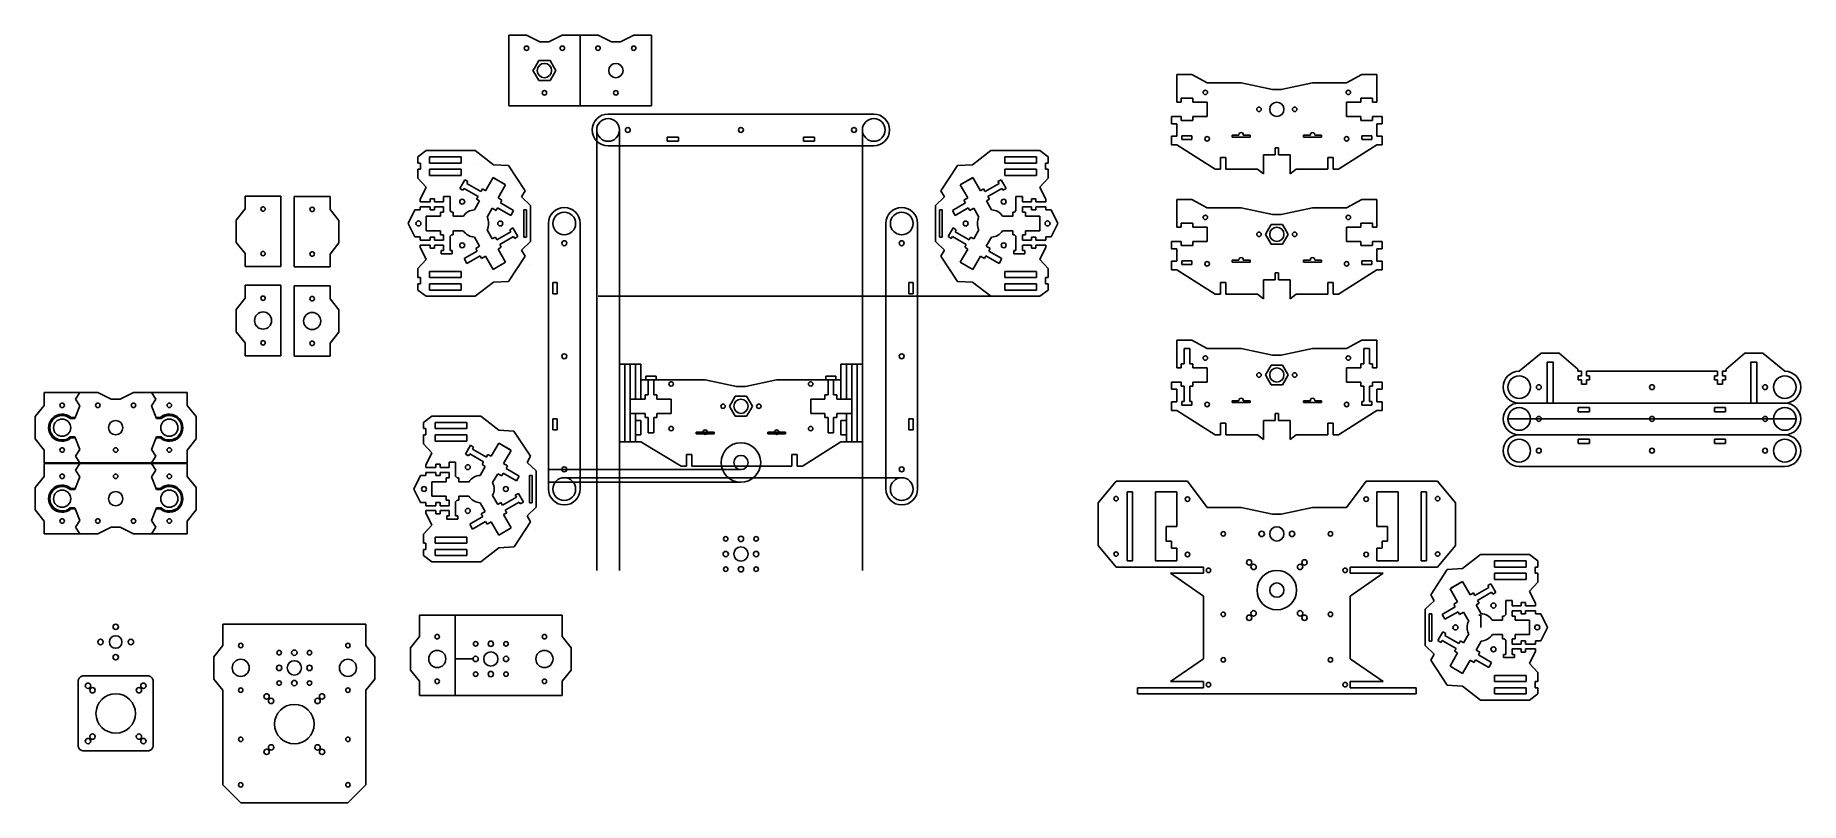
# Model space of a CAD drawing. Extents: x 5 to 993, y -300 to 130.
import ezdxf

# ---------------------------------------------------------------- set-up
doc = ezdxf.new("R2010")
doc.units = 0
doc.header["$MEASUREMENT"] = 0
doc.layers.get('0').update_dxf_attribs({"true_color": 0xffffff})

msp = doc.modelspace()

# ---------------------------------------------------------------- linework, layer by layer
for p, q in [((280, 129.75), (270, 129.75)), ((270, 129.75), (270, 90.25)), ((287.5, 126), (280, 129.75)), ((292.5, 126), (300, 129.75)), ((300, 129.75), (310, 129.75)), ((320, 129.75), (310, 129.75)), ((310, 129.75), (310, 90.25)), ((310, 129.75), (310, 90.25)), ((327.5, 126), (320, 129.75)), ((332.5, 126), (340, 129.75)), ((340, 129.75), (350, 129.75)), ((350, 129.75), (350, 90.25)), ((292.5, 126), (287.5, 126)), ((332.5, 126), (327.5, 126)), ((283.58, 110), (284.73, 111.99)), ((284.73, 108.01), (283.58, 110)), ((284.73, 111.99), (286.79, 115.56)), ((293.21, 115.56), (286.79, 115.56)), ((293.21, 115.56), (295.27, 111.99)), ((295.27, 111.99), (296.42, 110)), ((296.42, 110), (295.27, 108.01)), ((286.79, 104.44), (284.73, 108.01)), ((293.21, 104.44), (286.79, 104.44)), ((295.27, 108.01), (293.21, 104.44)), ((644, 107.76), (643.99, 92.33)), ((652.46, 107.76), (644, 107.76)), ((660.96, 103.11), (652.46, 107.76)), ((660.96, 103.11), (680, 103.11)), ((697.5, 99.36), (680, 103.11)), ((697.5, 99.36), (702.5, 99.36)), ((702.5, 99.36), (720, 103.11)), ((739.04, 103.11), (720, 103.11)), ((739.04, 103.11), (747.54, 107.76)), ((747.54, 107.76), (756, 107.76)), ((756, 107.76), (756.01, 92.33)), ((310, 90.25), (270, 90.25)), ((350, 90.25), (310, 90.25)), ((643.99, 92.33), (646.36, 92.33)), ((646.36, 92.33), (646.36, 94.62)), ((646.36, 94.62), (652.94, 94.62)), ((652.94, 92.33), (652.94, 94.62)), ((652.94, 92.33), (660.96, 92.33)), ((660.96, 84.23), (660.96, 92.33)), ((739.04, 84.23), (739.04, 92.33)), ((747.06, 92.33), (739.04, 92.33)), ((747.06, 92.33), (747.06, 94.62)), ((747.06, 94.62), (753.64, 94.62)), ((753.64, 92.33), (753.64, 94.62)), ((756.01, 92.33), (753.64, 92.33)), ((325.64, 85.64), (474.36, 85.64)), ((640.99, 80.26), (640.99, 84.23)), ((646.36, 84.23), (640.99, 84.23)), ((640.99, 80.26), (643.99, 80.26)), ((643.99, 73.18), (643.99, 80.26)), ((646.36, 81.95), (646.36, 84.23)), ((646.36, 81.95), (652.94, 81.95)), ((652.94, 84.23), (660.96, 84.23)), ((652.94, 81.95), (652.94, 84.23)), ((747.06, 84.23), (739.04, 84.23)), ((747.06, 81.95), (747.06, 84.23)), ((747.06, 81.95), (753.64, 81.95)), ((753.64, 81.95), (753.64, 84.23)), ((753.64, 84.23), (759.01, 84.23)), ((759.01, 80.26), (756.01, 80.26)), ((756.01, 73.18), (756.01, 80.26)), ((759.01, 80.26), (759.01, 84.23)), ((319.29, 76.75), (319.29, -170)), ((331.99, 76.75), (331.99, -170)), ((358.77, 72.73), (365.03, 72.73)), ((358.77, 72.73), (358.77, 70.4)), ((358.77, 70.4), (365.03, 70.4)), ((365.03, 72.73), (365.03, 70.4)), ((434.97, 72.73), (441.23, 72.73)), ((434.97, 72.73), (434.97, 70.4)), ((434.97, 70.4), (441.23, 70.4)), ((441.23, 72.73), (441.23, 70.4)), ((468.01, 76.75), (468.01, -170)), ((640.99, 73.18), (643.99, 73.18)), ((640.99, 68.33), (640.99, 73.18)), ((646.84, 71.37), (646.84, 73.45)), ((646.84, 73.45), (652.46, 73.45)), ((646.84, 71.37), (652.46, 71.37)), ((652.46, 71.37), (652.46, 73.45)), ((675, 72.78), (675, 73.78)), ((678.78, 73.78), (675, 73.78)), ((675, 72.78), (685, 72.78)), ((681.22, 73.78), (685, 73.78)), ((685, 72.78), (685, 73.78)), ((715, 72.78), (715, 73.78)), ((718.78, 73.78), (715, 73.78)), ((715, 72.78), (725, 72.78)), ((721.22, 73.78), (725, 73.78)), ((725, 73.78), (725, 72.78)), ((747.54, 71.37), (747.54, 73.45)), ((747.54, 73.45), (753.16, 73.45)), ((753.16, 71.37), (747.54, 71.37)), ((753.16, 71.37), (753.16, 73.45)), ((759.01, 73.18), (756.01, 73.18)), ((759.01, 68.33), (759.01, 73.18)), ((219.18, 61.65), (223.82, 65.16)), ((219.18, 61.65), (219.18, 58.18)), ((251.19, 65.16), (223.82, 65.16)), ((225.64, 58.18), (225.64, 61.65)), ((225.64, 61.65), (243.42, 61.65)), ((243.42, 58.18), (243.42, 61.65)), ((261.4, 57.28), (251.19, 65.16)), ((325.64, 67.86), (474.36, 67.86)), ((529.71, 57.28), (539.92, 65.16)), ((539.92, 65.16), (567.29, 65.16)), ((547.69, 58.18), (547.69, 61.65)), ((565.47, 61.65), (547.69, 61.65)), ((565.47, 58.18), (565.47, 61.65)), ((571.93, 61.65), (567.29, 65.16)), ((571.93, 61.65), (571.93, 58.18)), ((640.99, 68.33), (643.99, 68.33)), ((665.52, 54.73), (643.99, 68.33)), ((668.5, 61.28), (671.5, 61.28)), ((668.5, 61.28), (668.5, 54.73)), ((671.5, 61.28), (671.5, 54.73)), ((692.57, 52.24), (692.57, 62.76)), ((692.57, 62.76), (699, 62.76)), ((699, 62.76), (699, 66.76)), ((699, 66.76), (701, 66.76)), ((701, 66.76), (701, 62.76)), ((707.43, 62.76), (701, 62.76)), ((707.43, 52.24), (707.43, 62.76)), ((731.5, 61.28), (728.5, 61.28)), ((728.5, 61.28), (728.5, 54.73)), ((731.5, 61.28), (731.5, 54.73)), ((734.48, 54.73), (756.01, 68.33)), ((759.01, 68.33), (756.01, 68.33)), ((220.56, 58.18), (219.18, 58.18)), ((220.56, 58.18), (219.18, 58.18)), ((220.56, 54.71), (219.18, 54.71)), ((219.18, 54.71), (219.18, 49.66)), ((223.82, 44.61), (219.18, 49.66)), ((220.56, 58.18), (220.56, 54.71)), ((225.64, 58.18), (243.42, 58.18)), ((225.64, 51.25), (225.64, 54.71)), ((225.64, 54.71), (243.42, 54.71)), ((225.64, 51.25), (243.42, 51.25)), ((243.42, 51.25), (243.42, 54.71)), ((252.61, 57.15), (252.61, 57.15)), ((257.02, 42.7), (261.29, 50.08)), ((268.3, 46.03), (261.29, 50.08)), ((269.83, 56.77), (261.4, 57.28)), ((267.86, 46.29), (261.73, 49.83)), ((279.13, 42.69), (269.83, 56.77)), ((511.98, 42.69), (521.28, 56.77)), ((521.28, 56.77), (529.71, 57.28)), ((522.81, 46.03), (529.82, 50.08)), ((523.25, 46.29), (529.38, 49.83)), ((534.09, 42.7), (529.82, 50.08)), ((538.5, 57.15), (538.5, 57.15)), ((565.47, 58.18), (547.69, 58.18)), ((547.69, 51.25), (547.69, 54.71)), ((565.47, 54.71), (547.69, 54.71)), ((565.47, 51.25), (547.69, 51.25)), ((565.47, 51.25), (565.47, 54.71)), ((567.29, 44.61), (571.93, 49.66)), ((570.55, 58.18), (570.55, 54.71)), ((570.55, 58.18), (571.93, 58.18)), ((570.55, 58.18), (571.93, 58.18)), ((570.55, 54.71), (571.93, 54.71)), ((571.93, 54.71), (571.93, 49.66)), ((667.91, 54.73), (665.52, 54.73)), ((668.5, 54.73), (665.52, 54.73)), ((689.14, 54.73), (671.5, 54.73)), ((689.14, 54.73), (689.14, 54.73)), ((692.57, 52.24), (689.14, 54.73)), ((707.43, 52.24), (710.86, 54.73)), ((710.86, 54.73), (728.5, 54.73)), ((731.5, 54.73), (734.48, 54.73)), ((732.09, 54.73), (734.48, 54.73)), ((142.5, 39.75), (122.5, 39.75)), ((122.5, 32.5), (122.5, 39.75)), ((142.5, 39.75), (142.5, 0.25)), ((220.38, 37.72), (223.82, 44.61)), ((245.41, 48.84), (242.61, 43.98)), ((242.61, 43.98), (244.41, 42.94)), ((245.03, 44.02), (244.41, 42.94)), ((252.83, 39.52), (245.03, 44.02)), ((245.41, 48.84), (247.21, 47.8)), ((247.21, 47.8), (246.59, 46.72)), ((254.39, 42.22), (246.59, 46.72)), ((254.39, 42.22), (255.25, 43.72)), ((254.52, 42.44), (255.25, 43.72)), ((257.02, 42.7), (255.25, 43.72)), ((257.02, 42.7), (255.25, 43.72)), ((264.04, 38.65), (268.3, 46.03)), ((279.13, 42.69), (277.16, 39.29)), ((511.98, 42.69), (513.95, 39.29)), ((527.07, 38.65), (522.81, 46.03)), ((534.09, 42.7), (535.86, 43.72)), ((534.09, 42.7), (535.86, 43.72)), ((536.59, 42.44), (535.86, 43.72)), ((536.72, 42.22), (535.86, 43.72)), ((536.72, 42.22), (544.52, 46.72)), ((538.28, 39.52), (546.08, 44.02)), ((545.7, 48.84), (543.9, 47.8)), ((543.9, 47.8), (544.52, 46.72)), ((545.7, 48.84), (548.5, 43.98)), ((546.08, 44.02), (546.7, 42.94)), ((548.5, 43.98), (546.7, 42.94)), ((570.73, 37.72), (567.29, 44.61)), ((122.5, 32.5), (117.5, 26.25)), ((150, 39.5), (170, 39.5)), ((150, 39.5), (150, 0)), ((170, 32.25), (170, 39.5)), ((170, 32.25), (175, 26)), ((213.7, 24.38), (217.49, 31.95)), ((220.38, 31.95), (217.49, 31.95)), ((220.38, 37.72), (220.38, 36.48)), ((226.1, 36.48), (220.38, 36.48)), ((226.1, 33.71), (220.38, 33.71)), ((220.38, 33.71), (220.38, 31.95)), ((228.43, 38.22), (226.1, 38.22)), ((226.1, 38.22), (226.1, 36.48)), ((226.1, 33.71), (226.1, 31.96)), ((228.43, 31.96), (226.1, 31.96)), ((228.43, 36.48), (228.43, 38.22)), ((228.43, 36.48), (233.47, 36.48)), ((228.43, 31.96), (228.43, 33.71)), ((228.43, 33.71), (233.47, 33.71)), ((233.47, 30.71), (231.79, 30.71)), ((231.79, 30.71), (231.79, 28.43)), ((237.15, 39.47), (233.47, 39.47)), ((233.47, 36.48), (233.47, 39.47)), ((233.47, 30.71), (233.47, 33.66)), ((237.15, 39.47), (237.15, 31.58)), ((237.15, 31.58), (238.01, 30.71)), ((238.87, 30.71), (238.01, 30.71)), ((238.87, 30.71), (238.87, 28.43)), ((240.33, 33.05), (240.33, 33.05)), ((250.84, 32), (253.73, 37)), ((251.96, 38.02), (252.83, 39.52)), ((253.73, 37), (251.96, 38.02)), ((257.86, 27.95), (260.75, 32.95)), ((262.96, 31.68), (260.75, 32.95)), ((263.82, 33.17), (262.96, 31.68)), ((271.18, 28.92), (263.82, 33.17)), ((264.04, 38.65), (266.25, 37.37)), ((266.25, 37.37), (265.38, 35.88)), ((272.74, 31.63), (265.38, 35.88)), ((272.74, 31.63), (271.18, 28.92)), ((282.24, 34.52), (277.16, 39.29)), ((279.95, 31.98), (278.43, 31.98)), ((278.43, 31.98), (278.43, 16.74)), ((279.95, 31.98), (279.95, 16.74)), ((282.24, 34.52), (282.24, 14.2)), ((508.87, 34.52), (513.95, 39.29)), ((508.87, 34.52), (508.87, 14.2)), ((511.16, 31.98), (512.68, 31.98)), ((511.16, 31.98), (511.16, 16.74)), ((512.68, 31.98), (512.68, 16.74)), ((518.37, 31.63), (525.73, 35.88)), ((518.37, 31.63), (519.93, 28.92)), ((519.93, 28.92), (527.29, 33.17)), ((527.07, 38.65), (524.86, 37.37)), ((524.86, 37.37), (525.73, 35.88)), ((527.29, 33.17), (528.15, 31.68)), ((528.15, 31.68), (530.36, 32.95)), ((533.25, 27.95), (530.36, 32.95)), ((537.38, 37), (539.15, 38.02)), ((540.27, 32), (537.38, 37)), ((539.15, 38.02), (538.28, 39.52)), ((550.78, 33.05), (550.78, 33.05)), ((552.24, 30.71), (553.1, 30.71)), ((552.24, 30.71), (552.24, 28.43)), ((553.96, 31.58), (553.1, 30.71)), ((553.96, 39.47), (557.64, 39.47)), ((553.96, 39.47), (553.96, 31.58)), ((557.64, 36.48), (557.64, 39.47)), ((562.68, 36.48), (557.64, 36.48)), ((562.68, 33.71), (557.64, 33.71)), ((557.64, 30.71), (557.64, 33.66)), ((557.64, 30.71), (559.32, 30.71)), ((559.32, 30.71), (559.32, 28.43)), ((562.68, 38.22), (565.01, 38.22)), ((562.68, 36.48), (562.68, 38.22)), ((562.68, 31.96), (562.68, 33.71)), ((562.68, 31.96), (565.01, 31.96)), ((565.01, 38.22), (565.01, 36.48)), ((565.01, 36.48), (570.73, 36.48)), ((565.01, 33.71), (565.01, 31.96)), ((565.01, 33.71), (570.73, 33.71)), ((570.73, 37.72), (570.73, 36.48)), ((570.73, 33.71), (570.73, 31.95)), ((570.73, 31.95), (573.62, 31.95)), ((577.41, 24.38), (573.62, 31.95)), ((644, 37.76), (643.99, 22.33)), ((652.46, 37.76), (644, 37.76)), ((660.96, 33.11), (652.46, 37.76)), ((660.96, 33.11), (680, 33.11)), ((697.5, 29.36), (680, 33.11)), ((702.5, 29.36), (720, 33.11)), ((739.04, 33.11), (720, 33.11)), ((739.04, 33.11), (747.54, 37.76)), ((747.54, 37.76), (756, 37.76)), ((756, 37.76), (756.01, 22.33)), ((117.5, 13.75), (117.5, 26.25)), ((175, 13.5), (175, 26)), ((217.49, 16.8), (213.7, 24.38)), ((223.77, 28.43), (223.77, 20.33)), ((231.79, 28.43), (223.77, 28.43)), ((231.79, 20.33), (223.77, 20.33)), ((231.79, 20.33), (231.79, 18.04)), ((244.64, 28.43), (238.87, 28.43)), ((238.87, 20.33), (238.87, 18.04)), ((238.87, 20.33), (244.6, 20.33)), ((257.86, 20.77), (260.75, 15.75)), ((263.39, 15.28), (271.18, 19.78)), ((270.56, 20.86), (272.36, 21.9)), ((270.56, 20.86), (271.18, 19.78)), ((275.17, 17.04), (272.36, 21.9)), ((292.22, 24.36), (292.22, -124.36)), ((310, 24.36), (310, -124.36)), ((481.11, 24.36), (481.11, -124.36)), ((498.89, 24.36), (498.89, -124.36)), ((515.94, 17.04), (518.75, 21.9)), ((520.55, 20.86), (518.75, 21.9)), ((520.55, 20.86), (519.93, 19.78)), ((527.72, 15.28), (519.93, 19.78)), ((533.25, 20.77), (530.36, 15.75)), ((546.47, 28.43), (552.24, 28.43)), ((552.24, 20.33), (546.51, 20.33)), ((552.24, 20.33), (552.24, 18.04)), ((559.32, 28.43), (567.34, 28.43)), ((559.32, 20.33), (567.34, 20.33)), ((559.32, 20.33), (559.32, 18.04)), ((567.34, 28.43), (567.34, 20.33)), ((573.62, 16.8), (577.41, 24.38)), ((643.99, 22.33), (646.36, 22.33)), ((646.36, 22.33), (646.36, 24.62)), ((646.36, 24.62), (652.94, 24.62)), ((652.94, 22.33), (652.94, 24.62)), ((652.94, 22.33), (660.96, 22.33)), ((660.96, 14.23), (660.96, 22.33)), ((693.58, 18.28), (694.73, 20.28)), ((694.73, 20.28), (696.79, 23.85)), ((696.79, 23.85), (703.21, 23.85)), ((697.5, 29.36), (702.5, 29.36)), ((703.21, 23.85), (705.27, 20.28)), ((705.27, 20.28), (706.42, 18.28)), ((739.04, 14.23), (739.04, 22.33)), ((747.06, 22.33), (739.04, 22.33)), ((747.06, 22.33), (747.06, 24.62)), ((747.06, 24.62), (753.64, 24.62)), ((753.64, 22.33), (753.64, 24.62)), ((756.01, 22.33), (753.64, 22.33)), ((122.5, 7.5), (117.5, 13.75)), ((170, 7.25), (175, 13.5)), ((220.38, 16.8), (217.49, 16.8)), ((220.38, 16.8), (220.38, 15.04)), ((226.1, 15.04), (220.38, 15.04)), ((226.1, 12.28), (220.38, 12.28)), ((220.38, 12.28), (220.38, 11.03)), ((223.82, 4.14), (220.38, 11.03)), ((228.43, 16.79), (226.1, 16.79)), ((226.1, 15.04), (226.1, 16.79)), ((226.1, 10.53), (226.1, 12.28)), ((228.43, 10.53), (226.1, 10.53)), ((228.43, 16.79), (228.43, 15.04)), ((228.43, 15.04), (233.47, 15.04)), ((228.43, 12.28), (228.43, 10.53)), ((228.43, 12.28), (233.47, 12.28)), ((233.47, 18.04), (231.79, 18.04)), ((233.47, 18.04), (233.47, 15.04)), ((233.47, 12.28), (233.47, 9.28)), ((237.15, 17.18), (238.01, 18.04)), ((237.15, 17.18), (237.15, 9.28)), ((238.87, 18.04), (238.01, 18.04)), ((250.84, 16.72), (253.74, 11.7)), ((251.53, 10.43), (253.74, 11.7)), ((251.53, 10.43), (252.39, 8.94)), ((260.75, 15.75), (262.52, 16.78)), ((262.52, 16.78), (263.39, 15.28)), ((265.81, 11.08), (264.04, 10.06)), ((264.04, 10.06), (268.3, 2.67)), ((264.95, 12.58), (272.74, 17.08)), ((264.95, 12.58), (265.81, 11.08)), ((273.37, 16), (272.74, 17.08)), ((273.37, 16), (275.17, 17.04)), ((282.24, 14.2), (277.16, 9.43)), ((278.43, 16.74), (279.95, 16.74)), ((508.87, 14.2), (513.95, 9.43)), ((512.68, 16.74), (511.16, 16.74)), ((517.74, 16), (515.94, 17.04)), ((517.74, 16), (518.37, 17.08)), ((526.16, 12.58), (518.37, 17.08)), ((527.07, 10.06), (522.81, 2.67)), ((526.16, 12.58), (525.3, 11.08)), ((525.3, 11.08), (527.07, 10.06)), ((528.59, 16.78), (527.72, 15.28)), ((530.36, 15.75), (528.59, 16.78)), ((540.27, 16.72), (537.37, 11.7)), ((539.58, 10.43), (537.37, 11.7)), ((539.58, 10.43), (538.72, 8.94)), ((552.24, 18.04), (553.1, 18.04)), ((553.96, 17.18), (553.1, 18.04)), ((553.96, 17.18), (553.96, 9.28)), ((557.64, 18.04), (559.32, 18.04)), ((557.64, 18.04), (557.64, 15.04)), ((562.68, 15.04), (557.64, 15.04)), ((562.68, 12.28), (557.64, 12.28)), ((557.64, 12.28), (557.64, 9.28)), ((562.68, 16.79), (565.01, 16.79)), ((562.68, 16.79), (562.68, 15.04)), ((562.68, 12.28), (562.68, 10.53)), ((562.68, 10.53), (565.01, 10.53)), ((565.01, 15.04), (565.01, 16.79)), ((565.01, 15.04), (570.73, 15.04)), ((565.01, 10.53), (565.01, 12.28)), ((565.01, 12.28), (570.73, 12.28)), ((567.29, 4.14), (570.73, 11.03)), ((570.73, 16.8), (570.73, 15.04)), ((570.73, 16.8), (573.62, 16.8)), ((570.73, 12.28), (570.73, 11.03)), ((640.99, 10.26), (640.99, 14.23)), ((646.36, 14.23), (640.99, 14.23)), ((640.99, 10.26), (643.99, 10.26)), ((643.99, 3.18), (643.99, 10.26)), ((646.36, 11.95), (646.36, 14.23)), ((646.36, 11.95), (652.94, 11.95)), ((652.94, 14.23), (660.96, 14.23)), ((652.94, 11.95), (652.94, 14.23)), ((694.73, 16.29), (693.58, 18.28)), ((696.79, 12.72), (694.73, 16.29)), ((703.21, 12.72), (696.79, 12.72)), ((705.27, 16.29), (703.21, 12.72)), ((706.42, 18.28), (705.27, 16.29)), ((747.06, 14.23), (739.04, 14.23)), ((747.06, 11.95), (747.06, 14.23)), ((747.06, 11.95), (753.64, 11.95)), ((753.64, 11.95), (753.64, 14.23)), ((753.64, 14.23), (759.01, 14.23)), ((759.01, 10.26), (756.01, 10.26)), ((756.01, 3.18), (756.01, 10.26)), ((759.01, 10.26), (759.01, 14.23)), ((122.5, 0.25), (122.5, 7.5)), ((142.5, 0.25), (122.5, 0.25)), ((150, 0), (170, 0)), ((170, 0), (170, 7.25)), ((223.82, 4.14), (219.18, -0.91)), ((233.47, 9.28), (232.23, 9.28)), ((232.23, 7.45), (232.23, 9.28)), ((238.39, 7.45), (232.23, 7.45)), ((237.15, 9.28), (238.39, 9.28)), ((238.39, 7.45), (238.39, 9.28)), ((245.03, 4.69), (252.39, 8.94)), ((245.03, 4.69), (246.6, 1.98)), ((246.6, 1.98), (253.95, 6.23)), ((253.95, 6.23), (254.82, 4.73)), ((257.03, 6.01), (254.82, 4.73)), ((257.03, 6.01), (261.29, -1.37)), ((268.3, 2.67), (261.29, -1.37)), ((269.83, -8.07), (279.13, 6.02)), ((279.13, 6.02), (277.16, 9.43)), ((279.31, 5.71), (279.31, 5.71)), ((281.61, 1.64), (281.61, 1.64)), ((509.5, 1.64), (509.5, 1.64)), ((511.8, 5.71), (511.8, 5.71)), ((511.98, 6.02), (513.95, 9.43)), ((521.28, -8.07), (511.98, 6.02)), ((522.81, 2.67), (529.82, -1.37)), ((534.08, 6.01), (529.82, -1.37)), ((534.08, 6.01), (536.29, 4.73)), ((537.16, 6.23), (536.29, 4.73)), ((544.51, 1.98), (537.16, 6.23)), ((546.08, 4.69), (538.72, 8.94)), ((546.08, 4.69), (544.51, 1.98)), ((552.72, 7.45), (552.72, 9.28)), ((553.96, 9.28), (552.72, 9.28)), ((552.72, 7.45), (558.88, 7.45)), ((557.64, 9.28), (558.88, 9.28)), ((558.88, 7.45), (558.88, 9.28)), ((567.29, 4.14), (571.93, -0.91)), ((640.99, 3.18), (643.99, 3.18)), ((640.99, -1.67), (640.99, 3.18)), ((646.84, 1.37), (646.84, 3.45)), ((646.84, 3.45), (652.46, 3.45)), ((646.84, 1.37), (652.46, 1.37)), ((652.46, 1.37), (652.46, 3.45)), ((675, 2.78), (675, 3.78)), ((678.78, 3.78), (675, 3.78)), ((675, 2.78), (685, 2.78)), ((681.22, 3.78), (685, 3.78)), ((685, 2.78), (685, 3.78)), ((715, 2.78), (715, 3.78)), ((718.78, 3.78), (715, 3.78)), ((715, 2.78), (725, 2.78)), ((721.22, 3.78), (725, 3.78)), ((725, 3.78), (725, 2.78)), ((747.54, 1.37), (747.54, 3.45)), ((747.54, 3.45), (753.16, 3.45)), ((753.16, 1.37), (747.54, 1.37)), ((753.16, 1.37), (753.16, 3.45)), ((759.01, 3.18), (756.01, 3.18)), ((759.01, -1.67), (759.01, 3.18)), ((219.18, -5.96), (219.18, -0.91)), ((220.56, -5.96), (219.18, -5.96)), ((219.18, -12.9), (219.18, -9.43)), ((220.56, -9.43), (219.18, -9.43)), ((220.56, -9.43), (219.18, -9.43)), ((220.56, -9.43), (220.56, -5.96)), ((225.64, -2.49), (243.42, -2.49)), ((225.64, -2.49), (225.64, -5.96)), ((225.64, -5.96), (243.42, -5.96)), ((225.64, -9.43), (225.64, -12.9)), ((225.64, -9.43), (243.42, -9.43)), ((225.64, -9.43), (243.42, -9.43)), ((225.64, -9.43), (243.42, -9.43)), ((243.42, -2.49), (243.42, -5.96)), ((243.42, -9.43), (243.42, -12.9)), ((261.41, -8.57), (251.19, -16.41)), ((261.41, -8.57), (269.83, -8.07)), ((294.76, -8.77), (294.76, -15.03)), ((297.08, -8.77), (294.76, -8.77)), ((297.08, -8.77), (297.08, -15.03)), ((494.03, -8.77), (494.03, -15.03)), ((494.03, -8.77), (496.35, -8.77)), ((496.35, -8.77), (496.35, -15.03)), ((529.7, -8.57), (521.28, -8.07)), ((529.7, -8.57), (539.92, -16.41)), ((547.69, -2.49), (547.69, -5.96)), ((565.47, -2.49), (547.69, -2.49)), ((565.47, -5.96), (547.69, -5.96)), ((547.69, -9.43), (547.69, -12.9)), ((565.47, -9.43), (547.69, -9.43)), ((565.47, -9.43), (547.69, -9.43)), ((565.47, -9.43), (547.69, -9.43)), ((565.47, -2.49), (565.47, -5.96)), ((565.47, -9.43), (565.47, -12.9)), ((570.55, -9.43), (570.55, -5.96)), ((570.55, -5.96), (571.93, -5.96)), ((570.55, -9.43), (571.93, -9.43)), ((570.55, -9.43), (571.93, -9.43)), ((571.93, -5.96), (571.93, -0.91)), ((571.93, -12.9), (571.93, -9.43)), ((640.99, -1.67), (643.99, -1.67)), ((665.52, -15.27), (643.99, -1.67)), ((668.5, -8.72), (671.5, -8.72)), ((668.5, -8.72), (668.5, -15.27)), ((671.5, -8.72), (671.5, -15.27)), ((692.57, -17.76), (692.57, -7.24)), ((692.57, -7.24), (699, -7.24)), ((699, -7.24), (699, -3.24)), ((699, -3.24), (701, -3.24)), ((701, -3.24), (701, -7.24)), ((707.43, -7.24), (701, -7.24)), ((707.43, -17.76), (707.43, -7.24)), ((731.5, -8.72), (728.5, -8.72)), ((728.5, -8.72), (728.5, -15.27)), ((731.5, -8.72), (731.5, -15.27)), ((734.48, -15.27), (756.01, -1.67)), ((759.01, -1.67), (756.01, -1.67)), ((122.5, -17.5), (117.5, -23.75)), ((142.5, -10.25), (122.5, -10.25)), ((122.5, -17.5), (122.5, -10.25)), ((142.5, -10.25), (142.5, -49.75)), ((150, -10.5), (170, -10.5)), ((150, -10.5), (150, -50)), ((170, -17.75), (170, -10.5)), ((170, -17.75), (175, -24)), ((219.18, -12.9), (223.82, -16.41)), ((251.19, -16.41), (223.82, -16.41)), ((225.64, -12.9), (243.42, -12.9)), ((297.08, -15.03), (294.76, -15.03)), ((567.29, -16.41), (320, -16.41)), ((494.03, -15.03), (496.35, -15.03)), ((539.92, -16.41), (567.29, -16.41)), ((565.47, -12.9), (547.69, -12.9)), ((571.93, -12.9), (567.29, -16.41)), ((667.91, -15.27), (665.52, -15.27)), ((668.5, -15.27), (665.52, -15.27)), ((689.14, -15.27), (671.5, -15.27)), ((689.14, -15.27), (689.14, -15.27)), ((692.57, -17.76), (689.14, -15.27)), ((707.43, -17.76), (710.86, -15.27)), ((710.86, -15.27), (728.5, -15.27)), ((731.5, -15.27), (734.48, -15.27)), ((732.09, -15.27), (734.48, -15.27)), ((117.5, -36.25), (117.5, -23.75)), ((175, -36.5), (175, -24)), ((122.5, -42.5), (117.5, -36.25)), ((170, -42.75), (175, -36.5)), ((122.5, -49.75), (122.5, -42.5)), ((170, -50), (170, -42.75)), ((644, -41), (643.99, -56.43)), ((652.46, -41), (644, -41)), ((648.09, -45.64), (648.09, -54.14)), ((648.09, -45.64), (651.21, -45.64)), ((651.21, -45.64), (651.21, -54.14)), ((660.96, -45.64), (652.46, -41)), ((660.96, -45.64), (680, -45.64)), ((697.5, -49.39), (680, -45.64)), ((697.5, -49.39), (702.5, -49.39)), ((702.5, -49.39), (720, -45.64)), ((739.04, -45.64), (720, -45.64)), ((739.04, -45.64), (747.54, -41)), ((747.54, -41), (756, -41)), ((748.79, -45.64), (748.79, -54.14)), ((751.91, -45.64), (748.79, -45.64)), ((751.91, -45.64), (751.91, -54.14)), ((756, -41), (756.01, -56.43)), ((835.64, -58.41), (847.88, -48.25)), ((847.88, -48.25), (858.04, -48.25)), ((858.04, -48.25), (868.49, -57.14)), ((961.96, -48.25), (951.51, -57.14)), ((961.96, -48.25), (972.12, -48.25)), ((984.36, -58.41), (972.12, -48.25)), ((142.5, -49.75), (122.5, -49.75)), ((150, -50), (170, -50)), ((331.99, -97.99), (331.99, -54.49)), ((331.99, -54.49), (334.99, -54.49)), ((334.99, -97.99), (334.99, -54.49)), ((334.99, -54.49), (337.99, -54.49)), ((337.99, -97.99), (337.99, -54.49)), ((337.99, -54.49), (340.99, -54.49)), ((340.99, -54.49), (340.99, -73.94)), ((340.99, -54.81), (340.99, -54.49)), ((340.99, -54.49), (343.99, -54.49)), ((343.99, -54.49), (343.99, -73.94)), ((456.01, -54.49), (456.01, -73.94)), ((459.01, -54.49), (456.01, -54.49)), ((459.01, -54.49), (459.01, -73.94)), ((459.01, -54.81), (459.01, -54.49)), ((462.01, -54.49), (459.01, -54.49)), ((462.01, -97.99), (462.01, -54.49)), ((465.01, -54.49), (462.01, -54.49)), ((465.01, -97.99), (465.01, -54.49)), ((468.01, -54.49), (465.01, -54.49)), ((468.01, -97.99), (468.01, -54.49)), ((643.99, -56.43), (646.36, -56.43)), ((646.36, -56.43), (646.36, -54.14)), ((648.09, -54.14), (646.36, -54.14)), ((652.94, -54.14), (651.21, -54.14)), ((652.94, -56.43), (652.94, -54.14)), ((652.94, -56.43), (660.96, -56.43)), ((660.96, -64.52), (660.96, -56.43)), ((693.58, -60.47), (694.73, -58.48)), ((694.73, -58.48), (696.79, -54.91)), ((696.79, -54.91), (703.21, -54.91)), ((703.21, -54.91), (705.27, -58.48)), ((705.27, -58.48), (706.42, -60.47)), ((739.04, -64.52), (739.04, -56.43)), ((747.06, -56.43), (739.04, -56.43)), ((747.06, -56.43), (747.06, -54.14)), ((747.06, -54.14), (748.79, -54.14)), ((751.91, -54.14), (753.64, -54.14)), ((753.64, -56.43), (753.64, -54.14)), ((756.01, -56.43), (753.64, -56.43)), ((868.49, -58.41), (868.49, -57.14)), ((870.53, -58.41), (868.49, -58.41)), ((870.53, -60.95), (870.53, -58.41)), ((946.73, -58.41), (873.27, -58.41)), ((873.27, -60.95), (873.27, -58.41)), ((946.73, -60.95), (946.73, -58.41)), ((949.47, -58.41), (951.51, -58.41)), ((949.47, -60.95), (949.47, -58.41)), ((951.51, -58.41), (951.51, -57.14)), ((343.99, -63.16), (380, -63.16)), ((346.84, -61.08), (346.84, -63.16)), ((346.84, -61.08), (352.46, -61.08)), ((346.84, -63.16), (348.09, -63.16)), ((348.09, -63.16), (348.09, -71.66)), ((351.21, -63.16), (351.21, -71.66)), ((351.21, -63.16), (352.46, -63.16)), ((352.46, -61.08), (352.46, -63.16)), ((397.5, -66.91), (380, -63.16)), ((397.5, -66.91), (402.5, -66.91)), ((402.5, -66.91), (420, -63.16)), ((420, -63.16), (456.01, -63.16)), ((447.54, -61.08), (447.54, -63.16)), ((453.16, -61.08), (447.54, -61.08)), ((448.79, -63.16), (447.54, -63.16)), ((448.79, -63.16), (448.79, -71.66)), ((451.91, -63.16), (451.91, -71.66)), ((453.16, -63.16), (451.91, -63.16)), ((453.16, -61.08), (453.16, -63.16)), ((640.99, -68.5), (640.99, -64.52)), ((646.36, -64.52), (640.99, -64.52)), ((640.99, -68.5), (643.99, -68.5)), ((643.99, -75.57), (643.99, -68.5)), ((646.36, -66.81), (646.36, -64.52)), ((648.09, -66.81), (646.36, -66.81)), ((648.09, -75.31), (648.09, -66.81)), ((651.21, -75.31), (651.21, -66.81)), ((652.94, -66.81), (651.21, -66.81)), ((652.94, -64.52), (660.96, -64.52)), ((652.94, -66.81), (652.94, -64.52)), ((694.73, -62.47), (693.58, -60.47)), ((696.79, -66.04), (694.73, -62.47)), ((703.21, -66.04), (696.79, -66.04)), ((705.27, -62.47), (703.21, -66.04)), ((706.42, -60.47), (705.27, -62.47)), ((747.06, -64.52), (739.04, -64.52)), ((747.06, -66.81), (747.06, -64.52)), ((747.06, -66.81), (748.79, -66.81)), ((748.79, -75.31), (748.79, -66.81)), ((751.91, -75.31), (751.91, -66.81)), ((751.91, -66.81), (753.64, -66.81)), ((753.64, -66.81), (753.64, -64.52)), ((753.64, -64.52), (759.01, -64.52)), ((759.01, -68.5), (756.01, -68.5)), ((756.01, -75.57), (756.01, -68.5)), ((759.01, -68.5), (759.01, -64.52)), ((868.77, -63.27), (868.77, -60.95)), ((870.53, -60.95), (868.77, -60.95)), ((870.53, -63.27), (868.77, -63.27)), ((870.53, -63.27), (870.53, -65.62)), ((870.53, -65.62), (873.27, -65.62)), ((875.03, -60.95), (873.27, -60.95)), ((873.27, -63.27), (873.27, -65.62)), ((873.27, -63.27), (875.03, -63.27)), ((875.03, -63.27), (875.03, -60.95)), ((944.97, -63.27), (944.97, -60.95)), ((946.73, -60.95), (944.97, -60.95)), ((946.73, -63.27), (944.97, -63.27)), ((946.73, -63.27), (946.73, -65.62)), ((946.73, -65.62), (949.47, -65.62)), ((951.23, -60.95), (949.47, -60.95)), ((949.47, -63.27), (949.47, -65.62)), ((949.47, -63.27), (951.23, -63.27)), ((951.23, -63.27), (951.23, -60.95)), ((10, -77.5), (5, -83.75)), ((30, -70.25), (10, -70.25)), ((10, -77.5), (10, -70.25)), ((27.21, -84.8), (30, -77.75)), ((30, -70.25), (27.5, -74)), ((30, -77.75), (27.5, -74)), ((40, -70.25), (30, -70.25)), ((47.5, -74), (40, -70.25)), ((52.5, -74), (47.5, -74)), ((52.5, -74), (60, -70.25)), ((60, -70.25), (70, -70.25)), ((70, -70.25), (72.5, -74)), ((70, -70.25), (90, -70.25)), ((70, -77.75), (72.5, -74)), ((72.79, -84.8), (70, -77.75)), ((90, -77.5), (90, -70.25)), ((90, -77.5), (95, -83.75)), ((341.34, -73.94), (337.99, -73.94)), ((337.99, -82.09), (337.99, -73.94)), ((337.99, -82.04), (337.99, -73.94)), ((338.34, -73.94), (346.36, -73.94)), ((346.1, -73.94), (340.38, -73.94)), ((346.36, -73.94), (346.36, -71.66)), ((348.09, -71.66), (346.36, -71.66)), ((352.94, -71.66), (351.21, -71.66)), ((352.94, -73.94), (352.94, -71.66)), ((352.94, -73.94), (360.96, -73.94)), ((360.96, -82.04), (360.96, -73.94)), ((393.58, -77.99), (394.73, -76)), ((394.73, -79.99), (393.58, -77.99)), ((394.73, -76), (396.79, -72.43)), ((396.79, -72.43), (403.21, -72.43)), ((403.21, -72.43), (405.27, -76)), ((405.27, -76), (406.42, -77.99)), ((406.42, -77.99), (405.27, -79.99)), ((439.04, -82.04), (439.04, -73.94)), ((447.06, -73.94), (439.04, -73.94)), ((447.06, -73.94), (447.06, -71.66)), ((447.06, -71.66), (448.79, -71.66)), ((451.91, -71.66), (453.64, -71.66)), ((453.64, -73.94), (453.64, -71.66)), ((461.66, -73.94), (453.64, -73.94)), ((453.9, -73.94), (459.62, -73.94)), ((458.66, -73.94), (462.01, -73.94)), ((462.01, -82.09), (462.01, -73.94)), ((462.01, -82.04), (462.01, -73.94)), ((640.99, -75.57), (643.99, -75.57)), ((640.99, -80.43), (640.99, -75.57)), ((640.99, -75.57), (643.99, -75.57)), ((646.84, -77.39), (646.84, -75.31)), ((646.84, -75.31), (648.09, -75.31)), ((646.84, -77.39), (652.46, -77.39)), ((651.21, -75.31), (652.46, -75.31)), ((652.46, -77.39), (652.46, -75.31)), ((675, -75.97), (675, -74.97)), ((678.78, -74.97), (675, -74.97)), ((675, -75.97), (685, -75.97)), ((681.22, -74.97), (685, -74.97)), ((685, -75.97), (685, -74.97)), ((715, -75.97), (715, -74.97)), ((718.78, -74.97), (715, -74.97)), ((715, -75.97), (725, -75.97)), ((721.22, -74.97), (725, -74.97)), ((725, -74.97), (725, -75.97)), ((747.54, -77.39), (747.54, -75.31)), ((748.79, -75.31), (747.54, -75.31)), ((753.16, -77.39), (747.54, -77.39)), ((753.16, -75.31), (751.91, -75.31)), ((753.16, -77.39), (753.16, -75.31)), ((759.01, -75.57), (756.01, -75.57)), ((759.01, -80.43), (759.01, -75.57)), ((835.64, -76.19), (984.36, -76.19)), ((835.64, -76.19), (984.36, -76.19)), ((5, -96.25), (5, -83.75)), ((24.52, -84.8), (27.21, -84.8)), ((24.97, -84.28), (27.42, -84.28)), ((75.03, -84.28), (72.58, -84.28)), ((75.48, -84.8), (72.79, -84.8)), ((95, -96.25), (95, -83.75)), ((222.32, -87.07), (226.96, -83.56)), ((222.32, -87.07), (222.32, -90.53)), ((254.33, -83.56), (226.96, -83.56)), ((228.78, -90.53), (228.78, -87.07)), ((228.78, -87.07), (246.56, -87.07)), ((246.56, -90.53), (246.56, -87.07)), ((264.54, -91.43), (254.33, -83.56)), ((294.76, -84.97), (294.76, -91.23)), ((297.08, -84.97), (294.76, -84.97)), ((297.08, -84.97), (297.08, -91.23)), ((337.99, -82.04), (346.36, -82.04)), ((340.34, -82.04), (346.1, -82.04)), ((340.34, -82.04), (340.34, -82.04)), ((340.99, -82.04), (340.99, -97.94)), ((340.99, -82.04), (340.99, -89.99)), ((340.99, -86.02), (343.99, -86.02)), ((343.99, -93.97), (343.99, -86.02)), ((346.36, -84.33), (346.36, -82.04)), ((348.09, -84.33), (346.36, -84.33)), ((348.09, -92.83), (348.09, -84.33)), ((351.21, -92.83), (351.21, -84.33)), ((352.94, -84.33), (351.21, -84.33)), ((352.94, -82.04), (360.96, -82.04)), ((352.94, -84.33), (352.94, -82.04)), ((396.79, -83.56), (394.73, -79.99)), ((403.21, -83.56), (396.79, -83.56)), ((405.27, -79.99), (403.21, -83.56)), ((447.06, -82.04), (439.04, -82.04)), ((447.06, -84.33), (447.06, -82.04)), ((447.06, -84.33), (448.79, -84.33)), ((448.79, -92.83), (448.79, -84.33)), ((451.91, -92.83), (451.91, -84.33)), ((451.91, -84.33), (453.64, -84.33)), ((453.64, -84.33), (453.64, -82.04)), ((462.01, -82.04), (453.64, -82.04)), ((459.66, -82.04), (453.9, -82.04)), ((456.01, -93.97), (456.01, -86.02)), ((459.01, -86.02), (456.01, -86.02)), ((459.01, -82.04), (459.01, -97.94)), ((459.66, -82.04), (459.66, -82.04)), ((494.03, -84.97), (494.03, -91.23)), ((494.03, -84.97), (496.35, -84.97)), ((496.35, -84.97), (496.35, -91.23)), ((640.99, -80.43), (643.99, -80.43)), ((665.52, -94.03), (643.99, -80.43)), ((668.5, -87.47), (671.5, -87.47)), ((668.5, -87.47), (668.5, -94.03)), ((671.5, -87.47), (671.5, -94.03)), ((692.57, -96.52), (692.57, -86)), ((692.57, -86), (699, -86)), ((699, -86), (699, -82)), ((699, -82), (701, -82)), ((701, -82), (701, -86)), ((707.43, -86), (701, -86)), ((707.43, -96.52), (707.43, -86)), ((731.5, -87.47), (728.5, -87.47)), ((728.5, -87.47), (728.5, -94.03)), ((731.5, -87.47), (731.5, -94.03)), ((734.48, -94.03), (756.01, -80.43)), ((759.01, -80.43), (756.01, -80.43)), ((829.29, -85.08), (990.71, -85.08)), ((10, -102.5), (5, -96.25)), ((24.52, -95.2), (27.21, -95.2)), ((24.97, -95.72), (27.42, -95.72)), ((27.21, -95.2), (30, -102.25)), ((72.79, -95.2), (70, -102.25)), ((75.03, -95.72), (72.58, -95.72)), ((75.48, -95.2), (72.79, -95.2)), ((90, -102.5), (95, -96.25)), ((223.7, -90.53), (222.32, -90.53)), ((223.7, -90.53), (222.32, -90.53)), ((223.7, -94), (222.32, -94)), ((222.32, -94), (222.32, -99.05)), ((223.7, -90.53), (223.7, -94)), ((228.78, -90.53), (246.56, -90.53)), ((228.78, -97.47), (228.78, -94)), ((228.78, -94), (246.56, -94)), ((228.78, -97.47), (246.56, -97.47)), ((246.56, -97.47), (246.56, -94)), ((255.75, -91.57), (255.75, -91.57)), ((260.16, -106.02), (264.42, -98.63)), ((271.44, -102.68), (264.42, -98.63)), ((272.96, -91.94), (264.54, -91.43)), ((282.26, -106.03), (272.96, -91.94)), ((297.08, -91.23), (294.76, -91.23)), ((331.99, -97.99), (334.99, -97.99)), ((334.99, -97.99), (337.99, -97.99)), ((337.99, -97.99), (340.99, -97.94)), ((340.99, -93.97), (343.99, -93.97)), ((343.99, -97.94), (340.99, -97.94)), ((366.47, -111.55), (343.99, -97.94)), ((348.09, -92.83), (351.21, -92.83)), ((375, -92.49), (375, -93.49)), ((375, -92.49), (385, -92.49)), ((385, -93.49), (375, -93.49)), ((385, -93.49), (385, -92.49)), ((415, -93.49), (415, -92.49)), ((425, -92.49), (415, -92.49)), ((415, -93.49), (425, -93.49)), ((425, -92.49), (425, -93.49)), ((434.48, -111.55), (456.01, -97.94)), ((451.91, -92.83), (448.79, -92.83)), ((459.01, -93.97), (456.01, -93.97)), ((459.01, -97.94), (456.01, -97.94)), ((462.01, -97.99), (459.01, -97.94)), ((465.01, -97.99), (462.01, -97.99)), ((468.01, -97.99), (465.01, -97.99)), ((494.03, -91.23), (496.35, -91.23)), ((667.91, -94.03), (665.52, -94.03)), ((668.5, -94.03), (665.52, -94.03)), ((689.14, -94.03), (671.5, -94.03)), ((689.14, -94.03), (689.14, -94.03)), ((692.57, -96.52), (689.14, -94.03)), ((707.43, -96.52), (710.86, -94.03)), ((710.86, -94.03), (728.5, -94.03)), ((731.5, -94.03), (734.48, -94.03)), ((732.09, -94.03), (734.48, -94.03)), ((835.64, -93.97), (984.36, -93.97)), ((835.64, -93.97), (984.36, -93.97)), ((10, -109.75), (10, -102.5)), ((30, -102.25), (27.5, -106)), ((30, -109.75), (27.5, -106)), ((70, -102.25), (72.5, -106)), ((70, -109.75), (72.5, -106)), ((90, -109.75), (90, -102.5)), ((226.96, -104.1), (222.32, -99.05)), ((223.52, -110.99), (226.96, -104.1)), ((248.55, -99.87), (245.74, -104.73)), ((245.74, -104.73), (247.55, -105.77)), ((248.17, -104.69), (247.55, -105.77)), ((255.97, -109.2), (248.17, -104.69)), ((248.55, -99.87), (250.35, -100.91)), ((250.35, -100.91), (249.73, -101.99)), ((257.53, -106.49), (249.73, -101.99)), ((257.53, -106.49), (258.39, -104.99)), ((257.65, -106.27), (258.39, -104.99)), ((260.16, -106.02), (258.39, -104.99)), ((260.16, -106.02), (258.39, -104.99)), ((271, -102.43), (264.86, -98.89)), ((267.17, -110.07), (271.44, -102.68)), ((282.26, -106.03), (280.3, -109.43)), ((369.45, -104.99), (372.45, -104.99)), ((369.45, -104.99), (369.45, -111.55)), ((372.45, -104.99), (372.45, -111.55)), ((431.5, -104.99), (428.5, -104.99)), ((428.5, -104.99), (428.5, -111.55)), ((431.5, -104.99), (431.5, -111.55)), ((10, -117.25), (5, -123.5)), ((30, -109.75), (10, -109.75)), ((30, -110), (10, -110)), ((10, -110), (10, -117.25)), ((27.21, -124.55), (30, -117.5)), ((30, -110), (27.5, -113.75)), ((30, -117.5), (27.5, -113.75)), ((70, -109.75), (30, -109.75)), ((70, -110), (30, -110)), ((70, -109.75), (90, -109.75)), ((70, -110), (72.5, -113.75)), ((70, -110), (90, -110)), ((70, -117.5), (72.5, -113.75)), ((72.79, -124.55), (70, -117.5)), ((90, -110), (90, -117.25)), ((90, -117.25), (95, -123.5)), ((216.84, -124.34), (220.63, -116.76)), ((223.52, -116.76), (220.63, -116.76)), ((223.52, -110.99), (223.52, -112.24)), ((229.24, -112.24), (223.52, -112.24)), ((229.24, -115.01), (223.52, -115.01)), ((223.52, -115.01), (223.52, -116.76)), ((231.57, -110.49), (229.24, -110.49)), ((229.24, -110.49), (229.24, -112.24)), ((229.24, -115.01), (229.24, -116.75)), ((231.57, -116.75), (229.24, -116.75)), ((231.57, -112.24), (231.57, -110.49)), ((231.57, -112.24), (236.61, -112.24)), ((231.57, -116.75), (231.57, -115.01)), ((231.57, -115.01), (236.61, -115.01)), ((236.61, -118), (234.93, -118)), ((234.93, -118), (234.93, -120.29)), ((240.28, -109.24), (236.61, -109.24)), ((236.61, -112.24), (236.61, -109.24)), ((236.61, -118), (236.61, -115.05)), ((240.28, -109.24), (240.28, -117.14)), ((240.28, -117.14), (241.15, -118)), ((242.01, -118), (241.15, -118)), ((242.01, -118), (242.01, -120.29)), ((243.47, -115.67), (243.47, -115.67)), ((253.98, -116.72), (256.87, -111.71)), ((255.1, -110.69), (255.97, -109.2)), ((256.87, -111.71), (255.1, -110.69)), ((261, -120.77), (263.89, -115.76)), ((266.09, -117.04), (263.89, -115.76)), ((266.96, -115.54), (266.09, -117.04)), ((274.32, -119.79), (266.96, -115.54)), ((267.17, -110.07), (269.38, -111.34)), ((269.38, -111.34), (268.52, -112.84)), ((275.88, -117.09), (268.52, -112.84)), ((275.88, -117.09), (274.32, -119.79)), ((285.38, -114.2), (280.3, -109.43)), ((283.09, -116.74), (281.57, -116.74)), ((281.57, -116.74), (281.57, -131.98)), ((283.09, -116.74), (283.09, -131.98)), ((285.38, -114.2), (285.38, -134.52)), ((400, -113.49), (292.22, -113.49)), ((301.11, -118.01), (490, -118.01)), ((368.86, -111.55), (366.47, -111.55)), ((369.45, -111.55), (366.47, -111.55)), ((372.45, -111.55), (428.5, -111.55)), ((431.5, -111.55), (434.48, -111.55)), ((432.09, -111.55), (434.48, -111.55)), ((835.64, -111.75), (984.36, -111.75)), ((5, -123.5), (5, -136)), ((24.52, -124.55), (27.21, -124.55)), ((24.97, -124.03), (27.42, -124.03)), ((75.03, -124.03), (72.58, -124.03)), ((75.48, -124.55), (72.79, -124.55)), ((95, -123.5), (95, -136)), ((220.63, -131.91), (216.84, -124.34)), ((226.91, -120.29), (226.91, -128.39)), ((234.93, -120.29), (226.91, -120.29)), ((234.93, -128.39), (226.91, -128.39)), ((234.93, -128.39), (234.93, -130.67)), ((247.78, -120.29), (242.01, -120.29)), ((242.01, -128.39), (242.01, -130.67)), ((242.01, -128.39), (247.74, -128.39)), ((261, -127.95), (263.89, -132.96)), ((273.7, -127.85), (275.5, -126.81)), ((273.7, -127.85), (274.32, -128.93)), ((278.31, -131.67), (275.5, -126.81)), ((400, -120.54), (292.22, -120.54)), ((600, -132), (610, -120)), ((610, -120), (650, -120)), ((619.29, -125.95), (616.29, -125.95)), ((616.29, -164.55), (616.29, -125.95)), ((619.29, -125.95), (619.29, -164.55)), ((643.99, -125.95), (631.99, -125.95)), ((631.99, -125.95), (631.99, -164.55)), ((643.99, -125.95), (643.99, -145.4)), ((660.96, -134.62), (650, -120)), ((739.04, -134.62), (750, -120)), ((790, -120), (750, -120)), ((756.01, -125.95), (756.01, -145.4)), ((756.01, -125.95), (768.01, -125.95)), ((768.01, -125.95), (768.01, -164.55)), ((783.71, -125.95), (780.71, -125.95)), ((780.71, -164.55), (780.71, -125.95)), ((783.71, -125.95), (783.71, -164.55)), ((800, -132), (790, -120)), ((10, -142.25), (5, -136)), ((24.52, -134.95), (27.21, -134.95)), ((24.97, -135.47), (27.42, -135.47)), ((27.21, -134.95), (30, -142)), ((72.79, -134.95), (70, -142)), ((75.03, -135.47), (72.58, -135.47)), ((75.48, -134.95), (72.79, -134.95)), ((90, -142.25), (95, -136)), ((223.52, -131.91), (220.63, -131.91)), ((223.52, -131.91), (223.52, -133.67)), ((229.24, -133.67), (223.52, -133.67)), ((229.24, -136.44), (223.52, -136.44)), ((223.52, -136.44), (223.52, -137.69)), ((226.96, -144.57), (223.52, -137.69)), ((231.57, -131.92), (229.24, -131.92)), ((229.24, -133.67), (229.24, -131.92)), ((229.24, -138.18), (229.24, -136.44)), ((231.57, -138.18), (229.24, -138.18)), ((231.57, -131.92), (231.57, -133.67)), ((231.57, -133.67), (236.61, -133.67)), ((231.57, -136.44), (231.57, -138.18)), ((231.57, -136.44), (236.61, -136.44)), ((236.61, -130.67), (234.93, -130.67)), ((236.61, -130.67), (236.61, -133.67)), ((236.61, -136.44), (236.61, -139.43)), ((240.28, -131.54), (241.15, -130.67)), ((240.28, -131.54), (240.28, -139.43)), ((242.01, -130.67), (241.15, -130.67)), ((253.98, -132), (256.88, -137.01)), ((254.67, -138.28), (256.88, -137.01)), ((254.67, -138.28), (255.53, -139.78)), ((263.89, -132.96), (265.66, -131.94)), ((265.66, -131.94), (266.52, -133.43)), ((266.52, -133.43), (274.32, -128.93)), ((268.95, -137.64), (267.18, -138.66)), ((268.08, -136.14), (275.88, -131.63)), ((268.08, -136.14), (268.95, -137.64)), ((276.5, -132.71), (275.88, -131.63)), ((276.5, -132.71), (278.31, -131.67)), ((285.38, -134.52), (280.3, -139.29)), ((281.57, -131.98), (283.09, -131.98)), ((600, -156.01), (600, -132)), ((660.96, -134.62), (680, -134.62)), ((697.5, -138.37), (680, -134.62)), ((702.5, -138.37), (720, -134.62)), ((739.04, -134.62), (720, -134.62)), ((800, -156.01), (800, -132)), ((10, -142.25), (10, -149.5)), ((30, -142), (27.5, -145.75)), ((30, -149.5), (27.5, -145.75)), ((47.5, -145.75), (40, -149.5)), ((52.5, -145.75), (47.5, -145.75)), ((52.5, -145.75), (60, -149.5)), ((70, -142), (72.5, -145.75)), ((70, -149.5), (72.5, -145.75)), ((90, -142.25), (90, -149.5)), ((226.96, -144.57), (222.32, -149.62)), ((236.61, -139.43), (235.37, -139.43)), ((235.37, -141.26), (235.37, -139.43)), ((241.53, -141.26), (235.37, -141.26)), ((240.28, -139.43), (241.53, -139.43)), ((241.53, -141.26), (241.53, -139.43)), ((248.17, -144.03), (255.53, -139.78)), ((248.17, -144.03), (249.73, -146.73)), ((249.73, -146.73), (257.09, -142.48)), ((257.09, -142.48), (257.96, -143.98)), ((260.17, -142.71), (257.96, -143.98)), ((260.17, -142.71), (264.43, -150.09)), ((271.44, -146.04), (264.43, -150.09)), ((267.18, -138.66), (271.44, -146.04)), ((272.97, -156.78), (282.27, -142.69)), ((282.27, -142.69), (280.3, -139.29)), ((282.45, -143), (282.45, -143)), ((284.75, -147.07), (284.75, -147.07)), ((643.99, -145.4), (637.99, -145.4)), ((637.99, -153.5), (637.99, -145.4)), ((697.5, -138.37), (702.5, -138.37)), ((756.01, -145.4), (762.01, -145.4)), ((762.01, -153.5), (762.01, -145.4)), ((30, -149.5), (10, -149.5)), ((40, -149.5), (30, -149.5)), ((60, -149.5), (70, -149.5)), ((70, -149.5), (90, -149.5)), ((222.32, -154.68), (222.32, -149.62)), ((223.7, -154.68), (222.32, -154.68)), ((223.7, -158.14), (223.7, -154.68)), ((228.78, -151.21), (246.56, -151.21)), ((228.78, -151.21), (228.78, -154.68)), ((228.78, -154.68), (246.56, -154.68)), ((246.56, -151.21), (246.56, -154.68)), ((264.54, -157.29), (254.33, -165.12)), ((264.54, -157.29), (272.97, -156.78)), ((610, -168.02), (600, -156.01)), ((640.99, -153.5), (637.99, -153.5)), ((640.99, -157.47), (640.99, -153.5)), ((643.99, -157.47), (640.99, -157.47)), ((643.99, -157.47), (643.99, -164.55)), ((756.01, -157.47), (759.01, -157.47)), ((756.01, -157.47), (756.01, -164.55)), ((759.01, -153.5), (762.01, -153.5)), ((759.01, -157.47), (759.01, -153.5)), ((790, -168.02), (800, -156.01)), ((222.32, -161.61), (222.32, -158.14)), ((223.7, -158.14), (222.32, -158.14)), ((223.7, -158.14), (222.32, -158.14)), ((222.32, -161.61), (226.96, -165.12)), ((254.33, -165.12), (226.96, -165.12)), ((228.78, -158.14), (228.78, -161.61)), ((228.78, -158.14), (246.56, -158.14)), ((228.78, -158.14), (246.56, -158.14)), ((228.78, -158.14), (246.56, -158.14)), ((228.78, -161.61), (246.56, -161.61)), ((246.56, -158.14), (246.56, -161.61)), ((619.29, -164.55), (616.29, -164.55)), ((643.99, -164.55), (631.99, -164.55)), ((637.99, -164.55), (643.99, -164.55)), ((762.01, -164.55), (756.01, -164.55)), ((756.01, -164.55), (768.01, -164.55)), ((783.71, -164.55), (780.71, -164.55)), ((803.85, -168.92), (814.06, -161.04)), ((814.06, -161.04), (841.43, -161.04)), ((821.82, -168.02), (821.82, -164.55)), ((839.6, -164.55), (821.82, -164.55)), ((839.6, -168.02), (839.6, -164.55)), ((846.07, -164.55), (841.43, -161.04)), ((846.07, -164.55), (846.07, -168.02)), ((659, -168.02), (610, -168.02)), ((659, -171.48), (640.5, -171.48)), ((659, -184.28), (640.5, -171.48)), ((659, -171.48), (659, -168.02)), ((741, -168.02), (790, -168.02)), ((741, -171.48), (741, -168.02)), ((741, -171.48), (759.5, -171.48)), ((741, -184.28), (759.5, -171.48)), ((786.12, -183.51), (795.42, -169.42)), ((795.42, -169.42), (803.85, -168.92)), ((796.95, -180.16), (803.96, -176.11)), ((797.39, -179.91), (803.52, -176.37)), ((808.23, -183.5), (803.96, -176.11)), ((812.64, -169.05), (812.64, -169.05)), ((819.83, -177.35), (818.03, -178.39)), ((819.83, -177.35), (822.64, -182.21)), ((839.6, -168.02), (821.82, -168.02)), ((821.82, -174.95), (821.82, -171.48)), ((839.6, -171.48), (821.82, -171.48)), ((839.6, -174.95), (821.82, -174.95)), ((839.6, -174.95), (839.6, -171.48)), ((841.43, -181.58), (846.07, -176.53)), ((844.68, -168.02), (844.68, -171.48)), ((844.68, -168.02), (846.07, -168.02)), ((844.68, -168.02), (846.07, -168.02)), ((844.68, -171.48), (846.07, -171.48)), ((846.07, -171.48), (846.07, -176.53)), ((659, -219.36), (659, -184.28)), ((741, -184.28), (741, -219.36)), ((783.01, -191.68), (788.09, -186.91)), ((786.12, -183.51), (788.09, -186.91)), ((801.21, -187.55), (796.95, -180.16)), ((801.21, -187.55), (799, -188.82)), ((808.23, -183.5), (810, -182.48)), ((808.23, -183.5), (810, -182.48)), ((810.73, -183.75), (810, -182.48)), ((810.86, -183.97), (810, -182.48)), ((810.86, -183.97), (818.66, -179.47)), ((812.42, -186.68), (820.22, -182.18)), ((813.28, -188.17), (812.42, -186.68)), ((818.03, -178.39), (818.66, -179.47)), ((820.22, -182.18), (820.84, -183.25)), ((822.64, -182.21), (820.84, -183.25)), ((828.1, -186.72), (831.78, -186.72)), ((828.1, -186.72), (828.1, -194.62)), ((831.78, -189.72), (831.78, -186.72)), ((844.87, -188.47), (841.43, -181.58)), ((220, -195), (300, -195)), ((220, -195), (220, -207)), ((240, -240), (240, -195)), ((300, -207), (300, -195)), ((783.01, -191.68), (783.01, -212)), ((785.29, -194.22), (786.82, -194.22)), ((785.29, -194.22), (785.29, -209.46)), ((786.82, -194.22), (786.82, -209.46)), ((792.51, -194.57), (799.87, -190.32)), ((792.51, -194.57), (794.07, -197.27)), ((794.07, -197.27), (801.43, -193.02)), ((799, -188.82), (799.87, -190.32)), ((801.43, -193.02), (802.29, -194.52)), ((802.29, -194.52), (804.5, -193.25)), ((807.39, -198.25), (804.5, -193.25)), ((811.51, -189.2), (813.28, -188.17)), ((814.4, -194.2), (811.51, -189.2)), ((814.14, -195), (813, -195)), ((814.14, -201.84), (814.14, -195)), ((824.92, -193.15), (824.92, -193.15)), ((826.37, -195.48), (827.24, -195.48)), ((826.37, -195.48), (826.37, -197.77)), ((828.1, -194.62), (827.24, -195.48)), ((836.82, -189.72), (831.78, -189.72)), ((836.82, -192.49), (831.78, -192.49)), ((831.78, -195.48), (831.78, -192.53)), ((831.78, -195.48), (833.46, -195.48)), ((833.46, -195.48), (833.46, -197.77)), ((836.82, -187.97), (839.14, -187.97)), ((836.82, -189.72), (836.82, -187.97)), ((836.82, -194.23), (836.82, -192.49)), ((836.82, -194.23), (839.14, -194.23)), ((839.14, -187.97), (839.14, -189.72)), ((839.14, -189.72), (844.87, -189.72)), ((839.14, -192.49), (839.14, -194.23)), ((839.14, -192.49), (844.87, -192.49)), ((844.87, -188.47), (844.87, -189.72)), ((844.87, -192.49), (844.87, -194.24)), ((844.87, -194.24), (847.76, -194.24)), ((851.54, -201.82), (847.76, -194.24)), ((110, -200), (190, -200)), ((110, -200), (110, -212)), ((190, -212), (190, -200)), ((220, -207), (215, -213.25)), ((305, -213.25), (300, -207)), ((790.08, -209.16), (792.89, -204.29)), ((794.69, -205.33), (792.89, -204.29)), ((794.69, -205.33), (794.07, -206.41)), ((801.86, -210.91), (794.07, -206.41)), ((807.39, -205.43), (804.49, -210.44)), ((820.61, -197.77), (826.37, -197.77)), ((826.37, -205.87), (820.65, -205.87)), ((826.37, -205.87), (826.37, -208.16)), ((833.46, -197.77), (841.48, -197.77)), ((833.46, -205.87), (841.48, -205.87)), ((833.46, -205.87), (833.46, -208.16)), ((841.48, -197.77), (841.48, -205.87)), ((847.76, -209.4), (851.54, -201.82)), ((110, -212), (105, -218.25)), ((195, -218.25), (190, -212)), ((215, -225.75), (215, -213.25)), ((305, -213.25), (305, -225.75)), ((783.01, -212), (788.09, -216.77)), ((786.82, -209.46), (785.29, -209.46)), ((786.12, -220.18), (788.09, -216.77)), ((791.88, -210.2), (790.08, -209.16)), ((791.88, -210.2), (792.5, -209.12)), ((800.3, -213.62), (792.5, -209.12)), ((801.21, -216.14), (796.94, -223.52)), ((800.3, -213.62), (799.44, -215.12)), ((799.44, -215.12), (801.21, -216.14)), ((802.72, -209.42), (801.86, -210.91)), ((804.49, -210.44), (802.72, -209.42)), ((814.4, -209.48), (811.51, -214.49)), ((813.72, -215.77), (811.51, -214.49)), ((813.72, -215.77), (812.85, -217.26)), ((820.21, -221.51), (812.85, -217.26)), ((826.37, -208.16), (827.24, -208.16)), ((826.86, -218.75), (826.86, -216.92)), ((828.1, -216.92), (826.86, -216.92)), ((828.1, -209.02), (827.24, -208.16)), ((828.1, -209.02), (828.1, -216.92)), ((831.78, -208.16), (833.46, -208.16)), ((831.78, -208.16), (831.78, -211.15)), ((836.82, -211.15), (831.78, -211.15)), ((836.82, -213.92), (831.78, -213.92)), ((831.78, -213.92), (831.78, -216.92)), ((831.78, -216.92), (833.02, -216.92)), ((833.02, -218.75), (833.02, -216.92)), ((836.82, -209.41), (839.14, -209.41)), ((836.82, -209.41), (836.82, -211.15)), ((836.82, -213.92), (836.82, -215.67)), ((836.82, -215.67), (839.14, -215.67)), ((839.14, -211.15), (839.14, -209.41)), ((839.14, -211.15), (844.87, -211.15)), ((839.14, -215.67), (839.14, -213.92)), ((839.14, -213.92), (844.87, -213.92)), ((841.43, -222.06), (844.87, -215.17)), ((844.87, -209.4), (844.87, -211.15)), ((844.87, -209.4), (847.76, -209.4)), ((844.87, -213.92), (844.87, -215.17)), ((105, -230.75), (105, -218.25)), ((195, -218.25), (195, -230.75)), ((220, -232), (215, -225.75)), ((240, -219.5), (250, -219.5)), ((305, -225.75), (300, -232)), ((659, -219.36), (640.5, -232.16)), ((741, -219.36), (759.5, -232.16)), ((783.64, -224.55), (783.64, -224.55)), ((785.94, -220.49), (785.94, -220.49)), ((795.42, -234.26), (786.12, -220.18)), ((796.94, -223.52), (803.96, -227.57)), ((808.22, -220.19), (803.96, -227.57)), ((808.22, -220.19), (810.43, -221.46)), ((811.29, -219.96), (810.43, -221.46)), ((818.65, -224.21), (811.29, -219.96)), ((820.21, -221.51), (818.65, -224.21)), ((826.86, -218.75), (833.02, -218.75)), ((841.43, -222.06), (846.07, -227.11)), ((846.07, -232.16), (846.07, -227.11)), ((29.04, -231.53), (29, -232)), ((29, -232), (29, -268)), ((29.15, -231.07), (29.04, -231.53)), ((29.33, -230.64), (29.15, -231.07)), ((29.57, -230.24), (29.33, -230.64)), ((29.88, -229.88), (29.57, -230.24)), ((30.24, -229.57), (29.88, -229.88)), ((30.64, -229.33), (30.24, -229.57)), ((31.07, -229.15), (30.64, -229.33)), ((31.53, -229.04), (31.07, -229.15)), ((32, -229), (31.53, -229.04)), ((68, -229), (32, -229)), ((68.47, -229.04), (68, -229)), ((68.93, -229.15), (68.47, -229.04)), ((69.36, -229.33), (68.93, -229.15)), ((69.76, -229.57), (69.36, -229.33)), ((70.12, -229.88), (69.76, -229.57)), ((70.43, -230.24), (70.12, -229.88)), ((70.67, -230.64), (70.43, -230.24)), ((70.85, -231.07), (70.67, -230.64)), ((70.96, -231.53), (70.85, -231.07)), ((71, -232), (70.96, -231.53)), ((71, -268), (71, -232)), ((110, -237), (105, -230.75)), ((110, -290), (110, -237)), ((195, -230.75), (190, -237)), ((190, -237), (190, -290)), ((220, -240), (220, -232)), ((300, -232), (300, -240)), ((659, -235.62), (621.99, -235.62)), ((621.99, -235.62), (659, -235.62)), ((621.99, -239.09), (621.99, -235.62)), ((659, -232.16), (640.5, -232.16)), ((659, -235.62), (659, -232.16)), ((741, -232.16), (759.5, -232.16)), ((741, -235.62), (741, -232.16)), ((778.01, -235.62), (741, -235.62)), ((778.01, -235.62), (778.01, -239.09)), ((803.84, -234.77), (795.42, -234.26)), ((803.84, -234.77), (814.06, -242.6)), ((821.82, -228.69), (821.82, -232.16)), ((839.6, -228.69), (821.82, -228.69)), ((839.6, -232.16), (821.82, -232.16)), ((821.82, -235.62), (821.82, -239.09)), ((839.6, -235.62), (821.82, -235.62)), ((839.6, -235.62), (821.82, -235.62)), ((839.6, -235.62), (821.82, -235.62)), ((839.6, -228.69), (839.6, -232.16)), ((839.6, -235.62), (839.6, -239.09)), ((844.68, -235.62), (844.68, -232.16)), ((844.68, -232.16), (846.07, -232.16)), ((844.68, -235.62), (846.07, -235.62)), ((844.68, -235.62), (846.07, -235.62)), ((846.07, -239.09), (846.07, -235.62)), ((300, -240), (220, -240)), ((778.01, -239.09), (621.99, -239.09)), ((814.06, -242.6), (841.43, -242.6)), ((839.6, -239.09), (821.82, -239.09)), ((846.07, -239.09), (841.43, -242.6)), ((29, -268), (29.04, -268.47)), ((29.04, -268.47), (29.15, -268.93)), ((29.15, -268.93), (29.33, -269.36)), ((29.33, -269.36), (29.57, -269.76)), ((29.57, -269.76), (29.88, -270.12)), ((29.88, -270.12), (30.24, -270.43)), ((30.24, -270.43), (30.64, -270.67)), ((30.64, -270.67), (31.07, -270.85)), ((31.07, -270.85), (31.53, -270.96)), ((31.53, -270.96), (32, -271)), ((32, -271), (68, -271)), ((68, -271), (68.47, -270.96)), ((68.47, -270.96), (68.93, -270.85)), ((68.93, -270.85), (69.36, -270.67)), ((69.36, -270.67), (69.76, -270.43)), ((69.76, -270.43), (70.12, -270.12)), ((70.12, -270.12), (70.43, -269.76)), ((70.43, -269.76), (70.67, -269.36)), ((70.67, -269.36), (70.85, -268.93)), ((70.85, -268.93), (70.96, -268.47)), ((70.96, -268.47), (71, -268)), ((120, -300), (110, -290)), ((180, -300), (190, -290)), ((180, -300), (120, -300))]:
    msp.add_line(p, q)
at = {"color": 6, "true_color": 0xff00ff}
for p, q in [((854.69, -53.33), (851.39, -53.33)), ((851.39, -53.33), (851.39, -76.19)), ((854.69, -53.33), (854.69, -76.19)), ((968.61, -53.33), (965.31, -53.33)), ((965.31, -53.33), (965.31, -76.19)), ((968.61, -53.33), (968.61, -76.19))]:
    msp.add_line(p, q, dxfattribs=at)
at = {"color": 3, "true_color": 0x00ff00}
for p, q in [((868.77, -78.73), (875.03, -78.73)), ((868.77, -81.05), (868.77, -78.73)), ((875.03, -81.05), (875.03, -78.73)), ((944.97, -78.73), (951.23, -78.73)), ((944.97, -81.05), (944.97, -78.73)), ((951.23, -81.05), (951.23, -78.73)), ((868.77, -81.05), (875.03, -81.05)), ((944.97, -81.05), (951.23, -81.05)), ((868.77, -96.51), (875.03, -96.51)), ((868.77, -98.83), (868.77, -96.51)), ((875.03, -98.83), (875.03, -96.51)), ((944.97, -96.51), (951.23, -96.51)), ((944.97, -98.83), (944.97, -96.51)), ((951.23, -98.83), (951.23, -96.51)), ((868.77, -98.83), (875.03, -98.83)), ((944.97, -98.83), (951.23, -98.83))]:
    msp.add_line(p, q, dxfattribs=at)
for centre, radius in [((280, 122.5), 1.25), ((300, 122.5), 1.25), ((320, 122.5), 1.25), ((340, 122.5), 1.25), ((290, 110), 4), ((330, 110), 4), ((660, 97.76), 1.25), ((740, 97.76), 1.25), ((290, 97.5), 1.25), ((330, 97.5), 1.25), ((690, 88.28), 1.25), ((700, 88.28), 4), ((710, 88.28), 1.25), ((325.64, 76.75), 6.35), ((474.36, 76.75), 6.35), ((336.69, 76.75), 1.37), ((400, 76.75), 1.37), ((463.31, 76.75), 1.37), ((660.96, 71.78), 1.25), ((739.04, 71.78), 1.25), ((132.5, 32.5), 1.25), ((160, 32.25), 1.25), ((244, 36.6), 1.38), ((301.11, 24.36), 6.35), ((490, 24.36), 6.35), ((547.11, 36.6), 1.38), ((219.47, 24.38), 1.38), ((265.28, 24.36), 1.38), ((525.83, 24.36), 1.38), ((571.64, 24.38), 1.38), ((660, 27.76), 1.25), ((700, 18.28), 4), ((740, 27.76), 1.25), ((244, 12.11), 1.38), ((301.11, 13.31), 1.37), ((490, 13.31), 1.37), ((547.11, 12.11), 1.38), ((690, 18.28), 1.25), ((710, 18.28), 1.25), ((132.5, 7.5), 1.25), ((160, 7.25), 1.25), ((660.96, 1.78), 1.25), ((739.04, 1.78), 1.25), ((132.5, -17.5), 1.25), ((160, -17.75), 1.25), ((132.5, -30), 4.8), ((160, -30.25), 4.8), ((132.5, -42.5), 1.25), ((160, -42.75), 1.25), ((301.11, -50), 1.37), ((490, -50), 1.37), ((660, -51), 1.25), ((690, -60.47), 1.25), ((700, -60.47), 4), ((710, -60.47), 1.25), ((740, -51), 1.25), ((360.96, -65.49), 1.25), ((439.04, -65.49), 1.25), ((20, -77.5), 1.25), ((40, -77.5), 1.25), ((60, -77.5), 1.25), ((80, -77.5), 1.25), ((390, -77.99), 1.25), ((400, -77.99), 4), ((410, -77.99), 1.25), ((660.96, -76.97), 1.25), ((739.04, -76.97), 1.25), ((20, -90), 4.8), ((50, -90), 4), ((80, -90), 4.8), ((360.96, -90.49), 1.25), ((380, -92.49), 1.25), ((400, -109.49), 11.05), ((420, -92.49), 1.25), ((439.04, -90.49), 1.25), ((20, -102.5), 1.25), ((50, -102.5), 1.25), ((80, -102.5), 1.25), ((400, -109.49), 4), ((20, -117.25), 1.25), ((50, -117.25), 1.25), ((80, -117.25), 1.25), ((247.14, -112.11), 1.38), ((301.11, -124.36), 6.35), ((301.11, -113.31), 1.37), ((490, -124.36), 6.35), ((490, -113.31), 1.37), ((20, -129.75), 4.8), ((50, -129.75), 4), ((80, -129.75), 4.8), ((222.6, -124.34), 1.38), ((268.41, -124.36), 1.38), ((247.14, -136.6), 1.38), ((610, -129.74), 1.25), ((650, -130), 1.25), ((750, -130), 1.25), ((790, -129.74), 1.25), ((20, -142.25), 1.25), ((40, -142.25), 1.25), ((60, -142.25), 1.25), ((80, -142.25), 1.25), ((670, -149.45), 1.25), ((691.5, -149.45), 1.5), ((700, -149.45), 4), ((700, -149.45), 4), ((708.5, -149.45), 1.5), ((730, -149.45), 1.25), ((391.5, -152.25), 1.25), ((400, -160.75), 4), ((400, -152.25), 1.5), ((408.5, -152.25), 1.25), ((391.5, -160.75), 1.5), ((400, -169.25), 1.5), ((408.5, -160.75), 1.5), ((610, -160.76), 1.25), ((650, -161.01), 1.25), ((684.5, -165.45), 1.5), ((687, -167.95), 1.5), ((713, -167.95), 1.5), ((715.5, -165.45), 1.5), ((750, -161.01), 1.25), ((790, -160.76), 1.25), ((391.5, -169.25), 1.25), ((408.5, -169.25), 1.25), ((661.78, -169.9), 1.25), ((700, -180.95), 11.05), ((700, -180.95), 4), ((738.22, -169.9), 1.25), ((670, -194.5), 1.25), ((684.5, -196.45), 1.5), ((687, -193.95), 1.5), ((713, -193.95), 1.5), ((715.5, -196.45), 1.5), ((730, -194.5), 1.25), ((821.24, -189.59), 1.38), ((50, -210), 3.5), ((50, -201.5), 1.5), ((230, -207), 1.25), ((290, -207), 1.25), ((799.97, -201.84), 1.38), ((845.78, -201.82), 1.38), ((41.5, -210), 1.5), ((50, -218.5), 1.5), ((58.5, -210), 1.5), ((120, -212), 1.25), ((141.5, -216), 1.25), ((150, -216), 1.5), ((158.5, -216), 1.25), ((180, -212), 1.25), ((230, -219.5), 4.8), ((251.5, -211), 1.25), ((260, -219.5), 4), ((260, -211), 1.5), ((268.5, -211), 1.25), ((290, -219.5), 4.8), ((821.24, -214.08), 1.38), ((120, -224.5), 4.8), ((141.5, -224.5), 1.5), ((150, -224.5), 4), ((158.5, -224.5), 1.5), ((180, -224.5), 4.8), ((251.5, -219.5), 1.5), ((251.5, -228), 1.25), ((260, -228), 1.5), ((268.5, -219.5), 1.5), ((268.5, -228), 1.25), ((670, -220), 1.25), ((730, -220), 1.25), ((34.5, -234.5), 1.5), ((37, -237), 1.5), ((63, -237), 1.5), ((65.5, -234.5), 1.5), ((120, -237), 1.25), ((141.5, -233), 1.25), ((150, -233), 1.5), ((158.5, -233), 1.25), ((180, -237), 1.25), ((230, -232), 1.25), ((290, -232), 1.25), ((661.78, -233.89), 1.25), ((738.22, -233.89), 1.25), ((50, -250), 11.05), ((134.5, -240.5), 1.5), ((137, -243), 1.5), ((150, -256), 11.05), ((163, -243), 1.5), ((165.5, -240.5), 1.5), ((34.5, -265.5), 1.5), ((37, -263), 1.5), ((63, -263), 1.5), ((65.5, -265.5), 1.5), ((120, -264.5), 1.25), ((180, -264.5), 1.25), ((134.5, -271.5), 1.5), ((137, -269), 1.5), ((163, -269), 1.5), ((165.5, -271.5), 1.5), ((120, -290), 1.25), ((180, -290), 1.25)]:
    msp.add_circle(centre, radius)
for centre, radius in [((835.64, -67.3), 6.35), ((846.69, -67.3), 1.37), ((910, -67.3), 1.37), ((973.31, -67.3), 1.37), ((984.36, -67.3), 6.35), ((835.64, -85.08), 6.35), ((984.36, -85.08), 6.35), ((846.69, -85.08), 1.37), ((910, -85.08), 1.37), ((973.31, -85.08), 1.37), ((835.64, -102.86), 6.35), ((984.36, -102.86), 6.35), ((846.69, -102.86), 1.37), ((910, -102.86), 1.37), ((973.31, -102.86), 1.37)]:
    msp.add_circle(centre, radius, dxfattribs=at)
for centre, radius, start, end in [((325.64, 76.75), 8.89, 90, 270), ((474.36, 76.75), 8.89, 270, 90), ((680, 74.03), 1.25, 348.61808, 191.38192), ((720, 74.03), 1.25, 348.61808, 191.38192), ((251.11, 24.36), 7.64, 91.98953, 147.84355), ((301.11, 24.36), 8.89, 0, 180), ((490, 24.36), 8.89, 0, 180), ((540, 24.36), 7.64, 32.15645, 88.01047), ((251.11, 24.36), 7.64, 211.75343, 268.01047), ((251.11, 24.36), 7.64, 331.98953, 28.01047), ((540, 24.36), 7.64, 151.98953, 208.01047), ((540, 24.36), 7.64, 271.98953, 328.24657), ((680, 4.03), 1.25, 348.61808, 191.38192), ((720, 4.03), 1.25, 348.61808, 191.38192), ((835.64, -67.3), 8.89, 90, 270), ((984.36, -67.3), 8.89, 270, 90), ((680, -74.73), 1.25, 348.61808, 191.38192), ((720, -74.73), 1.25, 348.61808, 191.38192), ((835.64, -85.08), 8.89, 90, 270), ((984.36, -85.08), 8.89, 270, 90), ((20, -90), 7.58, 49.00074, 310.99926), ((20, -90), 6.89, 49.00074, 310.99926), ((80, -90), 7.58, 229.00074, 130.99926), ((80, -90), 6.89, 229.00074, 130.99926), ((835.64, -102.86), 8.89, 90, 270), ((984.36, -102.86), 8.89, 270, 90), ((254.25, -124.36), 7.64, 91.98953, 147.84355), ((20, -129.75), 7.58, 49.00074, 310.99926), ((20, -129.75), 6.89, 49.00074, 310.99926), ((80, -129.75), 7.58, 229.00074, 130.99926), ((80, -129.75), 6.89, 229.00074, 130.99926), ((254.25, -124.36), 7.64, 211.75343, 268.01047), ((254.25, -124.36), 7.64, 331.98953, 28.01047), ((301.11, -124.36), 8.89, 180, 0), ((490, -124.36), 8.89, 180, 0), ((814.14, -201.84), 7.64, 32.15645, 88.01047), ((814.14, -201.84), 7.64, 151.98953, 208.01047), ((814.14, -201.84), 7.64, 271.98953, 328.24657)]:
    msp.add_arc(centre, radius, start, end)

doc.saveas('drawing.dxf')
